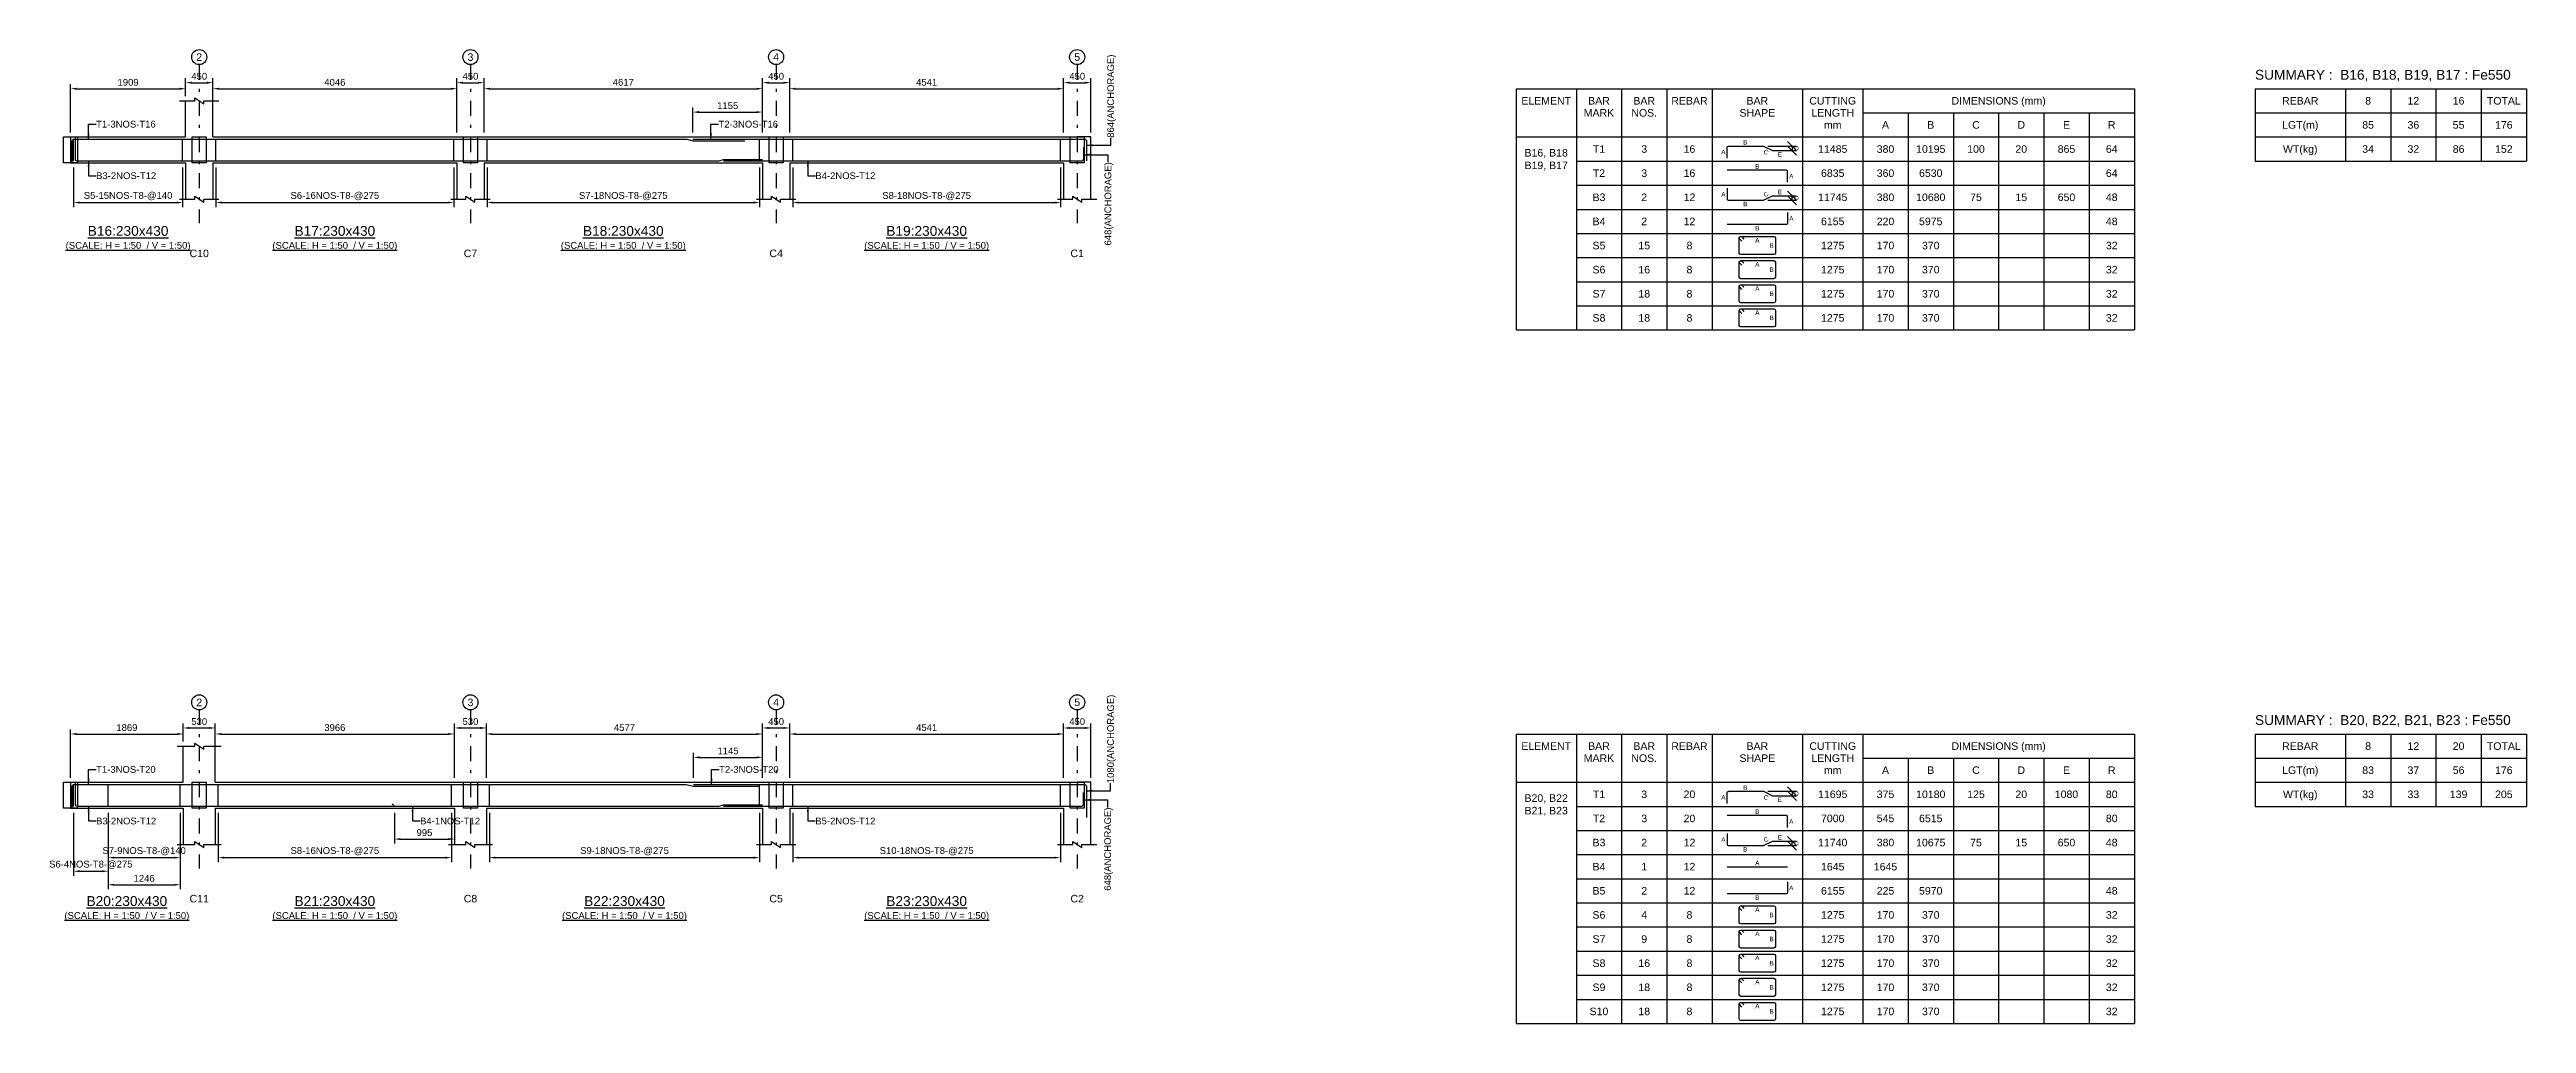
# Model space of a CAD drawing. Header units: inches. Extents: x -824 to 84876, y -179600 to 1700.
# Drawn here: x -695 to 81425, y -128800 to -96500 of the extents above; entities that cross this region are included whole.
import ezdxf
from ezdxf.enums import TextEntityAlignment as Align

# ---------------------------------------------------------------- set-up
doc = ezdxf.new("R2010")
doc.units = ezdxf.units.IN
doc.header["$LTSCALE"] = 1000
doc.header["$MEASUREMENT"] = 0
doc.linetypes.add('SCCenter', pattern=[1.2, 0.5, -0.3, 0.1, -0.3])
doc.linetypes.add('SCHidden', pattern=[0.2, 0.1, -0.1])
for name, color, linetype in [('Concrete Line', 2, 'Continuous'), ('Cut Line', 31, 'Continuous'), ('Dimension', 31, 'Continuous'), ('Grid', 8, 'Continuous'), ('Labels', 4, 'Continuous'), ('Labels_Support', 4, 'Continuous'), ('Link', 225, 'Continuous'), ('Reinforcement', 4, 'Continuous'), ('Schedule Header', 4, 'Continuous'), ('Schedule Line', 60, 'Continuous'), ('Text', 31, 'Continuous')]:
    doc.layers.add(name, color=color, linetype=linetype)
doc.styles.add('SC-SansSerif', font='SansSerif')
doc.styles.get("Standard").update_dxf_attribs({"font": 'txt.shx'})
doc.dimstyles.new('SCBBSDim', dxfattribs={"dimtxt": 225, "dimasz": 0.18, "dimexe": 150, "dimexo": 150, "dimgap": 100, "dimtad": 1, "dimtoh": 1, "dimdec": 0, "dimzin": 0, "dimdsep": 46, "dimtxsty": 'SC-SansSerif', "dimtsz": 150, "dimcen": 0.09, "dimclrd": 8, "dimclre": 8, "dimclrt": 31, "dimadec": 0, "dimazin": 0, "dimtfac": 1, "dimtdec": 0, "dimtix": 1, "dimtofl": 0, "dimtmove": 0, "dimatfit": 3, "dimfxl": 1, "dimtolj": 1, "dimtzin": 0, "dimarcsym": 0})
doc.dimstyles.new('SCBBSDimStyl', dxfattribs={"dimtxt": 225, "dimasz": 200, "dimexe": 150, "dimexo": 150, "dimgap": 100, "dimtad": 1, "dimtoh": 1, "dimdec": 0, "dimzin": 0, "dimdsep": 46, "dimtxsty": 'SC-SansSerif', "dimcen": 0.09, "dimclrd": 8, "dimclre": 8, "dimclrt": 31, "dimadec": 0, "dimazin": 0, "dimtfac": 1, "dimtdec": 0, "dimtix": 1, "dimtofl": 0, "dimtmove": 0, "dimatfit": 3, "dimfxl": 1, "dimtolj": 1, "dimtzin": 0, "dimarcsym": 0})
doc.dimstyles.get("Standard").update_dxf_attribs({"dimtxt": 0.18, "dimasz": 200, "dimexe": 0.18, "dimexo": 0.0625, "dimgap": 0.09, "dimtad": 0, "dimtih": 1, "dimtoh": 1, "dimdec": 4, "dimzin": 0, "dimdsep": 46, "dimtxsty": 'Standard', "dimcen": 0.09, "dimadec": 0, "dimazin": 0, "dimtfac": 1, "dimtdec": 4, "dimtofl": 0, "dimtmove": 0, "dimatfit": 3, "dimfxl": 1, "dimtolj": 1, "dimtzin": 0, "dimarcsym": 0})

msp = doc.modelspace()

# ---------------------------------------------------------------- texts
at = {"layer": 'Dimension', "style": 'SC-SansSerif'}
for s, p in [('A', (54800, -99900)), ('B', (55525, -99575)), ('E', (56675, -99975)), ('D', (57225, -99775)), ('B', (55925, -100375)), ('A', (57050, -100700)), ('A', (54800, -101300)), ('B', (55525, -101625)), ('E', (56675, -101225)), ('D', (57225, -101425)), ('B', (55925, -102425)), ('A', (57050, -102100)), ('A', (55925, -102825)), ('B', (56400, -103000)), ('A', (55925, -103625)), ('B', (56400, -103800)), ('A', (55925, -104425)), ('B', (56400, -104600)), ('A', (55925, -105225)), ('B', (56400, -105400)), ('A', (54800, -121300)), ('B', (55525, -120975)), ('E', (56675, -121375)), ('D', (57225, -121175)), ('B', (55925, -121775)), ('A', (57050, -122100)), ('A', (54800, -122700)), ('B', (55525, -123025)), ('E', (56675, -122625)), ('D', (57225, -122825)), ('A', (55925, -123475)), ('B', (55925, -124625)), ('A', (57050, -124300)), ('A', (55925, -125025)), ('B', (56400, -125200)), ('A', (55925, -125825)), ('B', (56400, -126000)), ('A', (55925, -126625)), ('B', (56400, -126800)), ('A', (55925, -127425)), ('B', (56400, -127600)), ('A', (55925, -128225)), ('B', (56400, -128400))]:
    msp.add_text(s, height=150, dxfattribs=at).set_placement(p, align=Align.MIDDLE_CENTER)
for rotation, p in [(-26.565051, (56212.5, -99900)), (26.565051, (56212.5, -101300)), (-26.565051, (56212.5, -121300)), (26.565051, (56212.5, -122700))]:
    msp.add_text('C', height=150, rotation=rotation, dxfattribs=at).set_placement(p, align=Align.MIDDLE_CENTER)
at = {"layer": 'Grid', "style": 'SC-SansSerif'}
for s, p in [('2', (4268, -96750)), ('3', (13260, -96750)), ('4', (23394, -96750)), ('5', (33376, -96750)), ('2', (4268, -118150)), ('3', (13260, -118150)), ('4', (23394, -118150)), ('5', (33376, -118150))]:
    msp.add_text(s, height=250, dxfattribs=at).set_placement(p, align=Align.MIDDLE)
at = {"layer": 'Labels', "style": 'SC-SansSerif'}
for s, p in [('%%uB16:230x430', (1909, -102775)), ('%%uB17:230x430', (8764, -102775)), ('%%uB18:230x430', (18327, -102775)), ('%%uB19:230x430', (28385, -102775)), ('%%uB20:230x430', (1869, -125000)), ('%%uB21:230x430', (8764, -125000)), ('%%uB22:230x430', (18367, -125000)), ('%%uB23:230x430', (28385, -125000))]:
    msp.add_text(s, height=325, dxfattribs=at).set_placement(p, align=Align.BOTTOM_CENTER)
at = {"layer": 'Labels_Support', "style": 'SC-SansSerif'}
for s, p in [('C10', (4268, -103460)), ('C7', (13260, -103460)), ('C4', (23394, -103460)), ('C1', (33376, -103460)), ('C11', (4268, -124860)), ('C8', (13260, -124860)), ('C5', (23394, -124860)), ('C2', (33376, -124860))]:
    msp.add_text(s, height=250, dxfattribs=at).set_placement(p, align=Align.BOTTOM_CENTER)
at = {"layer": 'Schedule Header', "style": 'SC-SansSerif'}
for s, p in [('SUMMARY :  B16, B18, B19, B17 : Fe550', (72425, -97500)), ('SUMMARY :  B20, B22, B21, B23 : Fe550', (72425, -118900))]:
    msp.add_text(s, height=325, dxfattribs=at).set_placement(p)
for s, p in [('ELEMENT', (48925, -98200)), ('MARK', (50675, -98600)), ('BAR', (50675, -98200)), ('NOS.', (52175, -98600)), ('BAR', (52175, -98200)), ('REBAR', (53675, -98200)), ('SHAPE', (55925, -98600)), ('BAR', (55925, -98200)), ('CUTTING', (58425, -98200)), ('LENGTH', (58425, -98600)), ('DIMENSIONS (mm)', (63925, -98200)), ('REBAR', (73925, -98200)), ('8', (76175, -98200)), ('12', (77675, -98200)), ('16', (79175, -98200)), ('TOTAL', (80675, -98200)), ('mm', (58425, -99000)), ('A', (60175, -99000)), ('B', (61675, -99000)), ('C', (63175, -99000)), ('D', (64675, -99000)), ('E', (66175, -99000)), ('R', (67675, -99000)), ('LGT(m)', (73925, -99000)), ('WT(kg)', (73925, -99800)), ('ELEMENT', (48925, -119600)), ('MARK', (50675, -120000)), ('BAR', (50675, -119600)), ('NOS.', (52175, -120000)), ('BAR', (52175, -119600)), ('REBAR', (53675, -119600)), ('SHAPE', (55925, -120000)), ('BAR', (55925, -119600)), ('CUTTING', (58425, -119600)), ('LENGTH', (58425, -120000)), ('DIMENSIONS (mm)', (63925, -119600)), ('REBAR', (73925, -119600)), ('8', (76175, -119600)), ('12', (77675, -119600)), ('20', (79175, -119600)), ('TOTAL', (80675, -119600)), ('mm', (58425, -120400)), ('A', (60175, -120400)), ('B', (61675, -120400)), ('C', (63175, -120400)), ('D', (64675, -120400)), ('E', (66175, -120400)), ('R', (67675, -120400)), ('LGT(m)', (73925, -120400)), ('WT(kg)', (73925, -121200))]:
    msp.add_text(s, height=250, dxfattribs=at).set_placement(p, align=Align.MIDDLE_CENTER)
at = {"layer": 'Text', "style": 'SC-SansSerif'}
for s, p in [('864(ANCHORAGE)', (34486, -99426)), ('1080(ANCHORAGE)', (34482, -120830))]:
    msp.add_text(s, height=225, rotation=90, dxfattribs=at).set_placement(p, align=Align.MIDDLE_LEFT)
for s, p in [('T1-3NOS-T16', (850, -98975)), ('T2-3NOS-T16', (21483.5, -98975)), ('B3-2NOS-T12', (850, -100685)), ('B4-2NOS-T12', (24694.5, -100685)), ('T1-3NOS-T20', (850, -120375)), ('T2-3NOS-T20', (21503.5, -120375)), ('B3-2NOS-T12', (850, -122085)), ('B4-1NOS-T12', (11590, -122085)), ('B5-2NOS-T12', (24693.5, -122085))]:
    msp.add_text(s, height=225, dxfattribs=at).set_placement(p, align=Align.MIDDLE_LEFT)
for s, p in [('85', (76175, -99000)), ('36', (77675, -99000)), ('55', (79175, -99000)), ('176', (80675, -99000)), ('T1', (50675, -99800)), ('3', (52175, -99800)), ('16', (53675, -99800)), ('11485', (58425, -99800)), ('380', (60175, -99800)), ('10195', (61675, -99800)), ('100', (63175, -99800)), ('20', (64675, -99800)), ('865', (66175, -99800)), ('64', (67675, -99800)), ('34', (76175, -99800)), ('32', (77675, -99800)), ('86', (79175, -99800)), ('152', (80675, -99800)), ('T2', (50675, -100600)), ('3', (52175, -100600)), ('16', (53675, -100600)), ('6835', (58425, -100600)), ('360', (60175, -100600)), ('6530', (61675, -100600)), ('64', (67675, -100600)), ('B3', (50675, -101400)), ('2', (52175, -101400)), ('12', (53675, -101400)), ('11745', (58425, -101400)), ('380', (60175, -101400)), ('10680', (61675, -101400)), ('75', (63175, -101400)), ('15', (64675, -101400)), ('650', (66175, -101400)), ('48', (67675, -101400)), ('B4', (50675, -102200)), ('2', (52175, -102200)), ('12', (53675, -102200)), ('6155', (58425, -102200)), ('220', (60175, -102200)), ('5975', (61675, -102200)), ('48', (67675, -102200)), ('S5', (50675, -103000)), ('15', (52175, -103000)), ('8', (53675, -103000)), ('1275', (58425, -103000)), ('170', (60175, -103000)), ('370', (61675, -103000)), ('32', (67675, -103000)), ('S6', (50675, -103800)), ('16', (52175, -103800)), ('8', (53675, -103800)), ('1275', (58425, -103800)), ('170', (60175, -103800)), ('370', (61675, -103800)), ('32', (67675, -103800)), ('S7', (50675, -104600)), ('18', (52175, -104600)), ('8', (53675, -104600)), ('1275', (58425, -104600)), ('170', (60175, -104600)), ('370', (61675, -104600)), ('32', (67675, -104600)), ('S8', (50675, -105400)), ('18', (52175, -105400)), ('8', (53675, -105400)), ('1275', (58425, -105400)), ('170', (60175, -105400)), ('370', (61675, -105400)), ('32', (67675, -105400)), ('83', (76175, -120400)), ('37', (77675, -120400)), ('56', (79175, -120400)), ('176', (80675, -120400)), ('T1', (50675, -121200)), ('3', (52175, -121200)), ('20', (53675, -121200)), ('11695', (58425, -121200)), ('375', (60175, -121200)), ('10180', (61675, -121200)), ('125', (63175, -121200)), ('20', (64675, -121200)), ('1080', (66175, -121200)), ('80', (67675, -121200)), ('33', (76175, -121200)), ('33', (77675, -121200)), ('139', (79175, -121200)), ('205', (80675, -121200)), ('T2', (50675, -122000)), ('3', (52175, -122000)), ('20', (53675, -122000)), ('7000', (58425, -122000)), ('545', (60175, -122000)), ('6515', (61675, -122000)), ('80', (67675, -122000)), ('B3', (50675, -122800)), ('2', (52175, -122800)), ('12', (53675, -122800)), ('11740', (58425, -122800)), ('380', (60175, -122800)), ('10675', (61675, -122800)), ('75', (63175, -122800)), ('15', (64675, -122800)), ('650', (66175, -122800)), ('48', (67675, -122800)), ('B4', (50675, -123600)), ('1', (52175, -123600)), ('12', (53675, -123600)), ('1645', (58425, -123600)), ('1645', (60175, -123600)), ('B5', (50675, -124400)), ('2', (52175, -124400)), ('12', (53675, -124400)), ('6155', (58425, -124400)), ('225', (60175, -124400)), ('5970', (61675, -124400)), ('48', (67675, -124400)), ('S6', (50675, -125200)), ('4', (52175, -125200)), ('8', (53675, -125200)), ('1275', (58425, -125200)), ('170', (60175, -125200)), ('370', (61675, -125200)), ('32', (67675, -125200)), ('S7', (50675, -126000)), ('9', (52175, -126000)), ('8', (53675, -126000)), ('1275', (58425, -126000)), ('170', (60175, -126000)), ('370', (61675, -126000)), ('32', (67675, -126000)), ('S8', (50675, -126800)), ('16', (52175, -126800)), ('8', (53675, -126800)), ('1275', (58425, -126800)), ('170', (60175, -126800)), ('370', (61675, -126800)), ('32', (67675, -126800)), ('S9', (50675, -127600)), ('18', (52175, -127600)), ('8', (53675, -127600)), ('1275', (58425, -127600)), ('170', (60175, -127600)), ('370', (61675, -127600)), ('32', (67675, -127600)), ('S10', (50675, -128400)), ('18', (52175, -128400)), ('8', (53675, -128400)), ('1275', (58425, -128400)), ('170', (60175, -128400)), ('370', (61675, -128400)), ('32', (67675, -128400))]:
    msp.add_text(s, height=250, dxfattribs=at).set_placement(p, align=Align.MIDDLE_CENTER)
for p in [(34394, -100238), (34386, -121638)]:
    msp.add_text('648(ANCHORAGE)', height=225, rotation=90, dxfattribs=at).set_placement(p, align=Align.MIDDLE_RIGHT)
for p in [(1909, -103175), (8764, -103175), (18327, -103175), (28385, -103175), (1869, -125400), (8764, -125400), (18367, -125400), (28385, -125400)]:
    msp.add_text('%%u(SCALE: H = 1:50  / V = 1:50)', height=225, dxfattribs=at).set_placement(p, align=Align.BOTTOM_CENTER)
at = {"layer": 'Text', "char_height": 250, "attachment_point": 2, "style": 'SC-SansSerif'}
for s, insert in [('B16, B18\\PB19, B17\\P', (48925, -99800)), ('B20, B22\\PB21, B23\\P', (48925, -121200))]:
    msp.add_mtext(s, dxfattribs=dict(at, insert=insert))

# ---------------------------------------------------------------- blocks, each defined once
blk = doc.blocks.new('*D68')
at = {"color": 8, "linetype": 'ByBlock', "lineweight": -2}
for p, q in [((100, -121810), (100, -123900)), ((1246, -121810), (1246, -123900)), ((300, -123750), (1046, -123750))]:
    blk.add_line(p, q, dxfattribs=at)
at = {"color": 8}
for points in [[(100, -123750), (300, -123717), (300, -123783)], [(1246, -123750), (1046, -123783), (1046, -123717)]]:
    blk.add_solid(points, dxfattribs=at)
at = {"layer": 'DEFPOINTS', "color": 31}
for p in [(100, -121660), (1246, -121660), (100, -123750)]:
    blk.add_point(p, dxfattribs=at)
at = {"color": 31, "insert": (673, -123538), "char_height": 225, "attachment_point": 5, "style": 'SC-SansSerif'}
blk.add_mtext('\\A1;S6-4NOS-T8-@275', dxfattribs=at)
blk = doc.blocks.new('*D69')
at = {"color": 8, "linetype": 'ByBlock', "lineweight": -2}
for p, q in [((1246, -121810), (1246, -123450)), ((3638, -121810), (3638, -123450)), ((1446, -123300), (3438, -123300))]:
    blk.add_line(p, q, dxfattribs=at)
at = {"color": 8}
for points in [[(1246, -123300), (1446, -123267), (1446, -123333)], [(3638, -123300), (3438, -123333), (3438, -123267)]]:
    blk.add_solid(points, dxfattribs=at)
at = {"layer": 'DEFPOINTS', "color": 31}
for p in [(1246, -121660), (3638, -121660), (1246, -123300)]:
    blk.add_point(p, dxfattribs=at)
at = {"color": 31, "insert": (2442, -123088), "char_height": 225, "attachment_point": 5, "style": 'SC-SansSerif'}
blk.add_mtext('\\A1;S7-9NOS-T8-@140', dxfattribs=at)
blk = doc.blocks.new('*D70')
at = {"color": 8, "linetype": 'ByBlock', "lineweight": -2}
for p, q in [((1246, -121810), (1246, -124350)), ((3638, -121810), (3638, -124350)), ((1446, -124200), (3438, -124200))]:
    blk.add_line(p, q, dxfattribs=at)
at = {"color": 8}
for points in [[(1246, -124200), (1446, -124167), (1446, -124233)], [(3638, -124200), (3438, -124233), (3438, -124167)]]:
    blk.add_solid(points, dxfattribs=at)
at = {"layer": 'DEFPOINTS', "color": 31}
for p in [(1246, -121660), (3638, -121660), (1246, -124200)]:
    blk.add_point(p, dxfattribs=at)
at = {"color": 31, "insert": (2442, -123988), "char_height": 225, "attachment_point": 5, "style": 'SC-SansSerif'}
blk.add_mtext('\\A1;1246', dxfattribs=at)
blk = doc.blocks.new('*D71')
at = {"color": 8, "linetype": 'ByBlock', "lineweight": -2}
for p, q in [((4898, -121810), (4898, -123450)), ((12630, -121810), (12630, -123450)), ((5098, -123300), (12430, -123300))]:
    blk.add_line(p, q, dxfattribs=at)
at = {"color": 8}
for points in [[(4898, -123300), (5098, -123267), (5098, -123333)], [(12630, -123300), (12430, -123333), (12430, -123267)]]:
    blk.add_solid(points, dxfattribs=at)
at = {"layer": 'DEFPOINTS', "color": 31}
for p in [(4898, -121660), (12630, -121660), (4898, -123300)]:
    blk.add_point(p, dxfattribs=at)
at = {"color": 31, "insert": (8764, -123088), "char_height": 225, "attachment_point": 5, "style": 'SC-SansSerif'}
blk.add_mtext('\\A1;S8-16NOS-T8-@275', dxfattribs=at)
blk = doc.blocks.new('*D72')
at = {"color": 8, "linetype": 'ByBlock', "lineweight": -2}
for p, q in [((13890, -121810), (13890, -123450)), ((22844, -121810), (22844, -123450)), ((14090, -123300), (22644, -123300))]:
    blk.add_line(p, q, dxfattribs=at)
at = {"color": 8}
for points in [[(13890, -123300), (14090, -123267), (14090, -123333)], [(22844, -123300), (22644, -123333), (22644, -123267)]]:
    blk.add_solid(points, dxfattribs=at)
at = {"layer": 'DEFPOINTS', "color": 31}
for p in [(13890, -121660), (22844, -121660), (13890, -123300)]:
    blk.add_point(p, dxfattribs=at)
at = {"color": 31, "insert": (18367, -123088), "char_height": 225, "attachment_point": 5, "style": 'SC-SansSerif'}
blk.add_mtext('\\A1;S9-18NOS-T8-@275', dxfattribs=at)
blk = doc.blocks.new('*D73')
at = {"color": 8, "linetype": 'ByBlock', "lineweight": -2}
for p, q in [((23944, -121810), (23944, -123450)), ((32826, -121810), (32826, -123450)), ((24144, -123300), (32626, -123300))]:
    blk.add_line(p, q, dxfattribs=at)
at = {"color": 8}
for points in [[(23944, -123300), (24144, -123267), (24144, -123333)], [(32826, -123300), (32626, -123333), (32626, -123267)]]:
    blk.add_solid(points, dxfattribs=at)
at = {"layer": 'DEFPOINTS', "color": 31}
for p in [(23944, -121660), (32826, -121660), (23944, -123300)]:
    blk.add_point(p, dxfattribs=at)
at = {"color": 31, "insert": (28385, -123088), "char_height": 225, "attachment_point": 5, "style": 'SC-SansSerif'}
blk.add_mtext('\\A1;S10-18NOS-T8-@275', dxfattribs=at)
blk = doc.blocks.new('*D74')
at = {"color": 8, "linetype": 'ByBlock', "lineweight": -2}
for p, q in [((20654, -120650), (20654, -119825)), ((22944, -120650), (22944, -119825)), ((20854, -119975), (22744, -119975))]:
    blk.add_line(p, q, dxfattribs=at)
at = {"color": 8}
for points in [[(20654, -119975), (20854, -119942), (20854, -120008)], [(22944, -119975), (22744, -120008), (22744, -119942)]]:
    blk.add_solid(points, dxfattribs=at)
at = {"layer": 'DEFPOINTS', "color": 31}
for p in [(20654, -119975), (20654, -120800), (22944, -120800)]:
    blk.add_point(p, dxfattribs=at)
at = {"color": 31, "insert": (21799, -119762), "char_height": 225, "attachment_point": 5, "style": 'SC-SansSerif'}
blk.add_mtext('\\A1;1145', dxfattribs=at)
blk = doc.blocks.new('*D75')
at = {"color": 8, "linetype": 'ByBlock', "lineweight": -2}
for p, q in [((10740, -121810), (10740, -122835)), ((12730, -121810), (12730, -122835)), ((10940, -122685), (12530, -122685))]:
    blk.add_line(p, q, dxfattribs=at)
at = {"color": 8}
for points in [[(10740, -122685), (10940, -122652), (10940, -122718)], [(12730, -122685), (12530, -122718), (12530, -122652)]]:
    blk.add_solid(points, dxfattribs=at)
at = {"layer": 'DEFPOINTS', "color": 31}
for p in [(10740, -121660), (12730, -121660), (10740, -122685)]:
    blk.add_point(p, dxfattribs=at)
at = {"color": 31, "insert": (11735, -122472), "char_height": 225, "attachment_point": 5, "style": 'SC-SansSerif'}
blk.add_mtext('\\A1;995', dxfattribs=at)
blk = doc.blocks.new('*D76')
at = {"color": 8, "linetype": 'ByBlock', "lineweight": -2}
for p, q in [((56275, -121100), (57225, -121100)), ((56575, -121250), (57225, -121250)), ((57225, -121250), (56925, -120950)), ((56925, -121100), (57225, -121400)), ((57075, -121100), (57075, -121250))]:
    blk.add_line(p, q, dxfattribs=at)
at = {"layer": 'DEFPOINTS', "color": 31}
for p in [(56125, -121100), (56425, -121250), (57075, -121100)]:
    blk.add_point(p, dxfattribs=at)
blk = doc.blocks.new('*D77')
at = {"color": 8, "linetype": 'ByBlock', "lineweight": -2}
for p, q in [((56275, -122900), (57225, -122900)), ((56575, -122750), (57225, -122750)), ((57225, -122900), (56925, -122600)), ((56925, -122750), (57225, -123050)), ((57075, -122900), (57075, -122750))]:
    blk.add_line(p, q, dxfattribs=at)
at = {"layer": 'DEFPOINTS', "color": 31}
for p in [(56125, -122900), (56425, -122750), (57075, -122900)]:
    blk.add_point(p, dxfattribs=at)
blk = doc.blocks.new('*D78')
at = {"color": 8, "linetype": 'ByBlock', "lineweight": -2}
for p, q in [((0, -120650), (0, -119050)), ((3738, -119450), (3738, -119050)), ((200, -119200), (3538, -119200))]:
    blk.add_line(p, q, dxfattribs=at)
at = {"color": 8}
for points in [[(0, -119200), (200, -119167), (200, -119233)], [(3738, -119200), (3538, -119233), (3538, -119167)]]:
    blk.add_solid(points, dxfattribs=at)
at = {"layer": 'DEFPOINTS', "color": 31}
for p in [(0, -119200), (3738, -119600), (0, -120800)]:
    blk.add_point(p, dxfattribs=at)
at = {"color": 31, "insert": (1869, -118988), "char_height": 225, "attachment_point": 5, "style": 'SC-SansSerif'}
blk.add_mtext('\\A1;1869', dxfattribs=at)
blk = doc.blocks.new('*D79')
at = {"color": 8, "linetype": 'ByBlock', "lineweight": -2}
for p, q in [((4798, -119450), (4798, -119050)), ((12730, -120650), (12730, -119050)), ((4998, -119200), (12530, -119200))]:
    blk.add_line(p, q, dxfattribs=at)
at = {"color": 8}
for points in [[(4798, -119200), (4998, -119167), (4998, -119233)], [(12730, -119200), (12530, -119233), (12530, -119167)]]:
    blk.add_solid(points, dxfattribs=at)
at = {"layer": 'DEFPOINTS', "color": 31}
for p in [(4798, -119200), (4798, -119600), (12730, -120800)]:
    blk.add_point(p, dxfattribs=at)
at = {"color": 31, "insert": (8764, -118988), "char_height": 225, "attachment_point": 5, "style": 'SC-SansSerif'}
blk.add_mtext('\\A1;3966', dxfattribs=at)
blk = doc.blocks.new('*D80')
at = {"color": 8, "linetype": 'ByBlock', "lineweight": -2}
for p, q in [((13790, -120650), (13790, -119050)), ((22944, -120650), (22944, -119050)), ((13990, -119200), (22744, -119200))]:
    blk.add_line(p, q, dxfattribs=at)
at = {"color": 8}
for points in [[(13790, -119200), (13990, -119167), (13990, -119233)], [(22944, -119200), (22744, -119233), (22744, -119167)]]:
    blk.add_solid(points, dxfattribs=at)
at = {"layer": 'DEFPOINTS', "color": 31}
for p in [(13790, -119200), (13790, -120800), (22944, -120800)]:
    blk.add_point(p, dxfattribs=at)
at = {"color": 31, "insert": (18367, -118988), "char_height": 225, "attachment_point": 5, "style": 'SC-SansSerif'}
blk.add_mtext('\\A1;4577', dxfattribs=at)
blk = doc.blocks.new('*D81')
at = {"color": 8, "linetype": 'ByBlock', "lineweight": -2}
for p, q in [((23844, -120650), (23844, -119050)), ((32926, -120650), (32926, -119050)), ((24044, -119200), (32726, -119200))]:
    blk.add_line(p, q, dxfattribs=at)
at = {"color": 8}
for points in [[(23844, -119200), (24044, -119167), (24044, -119233)], [(32926, -119200), (32726, -119233), (32726, -119167)]]:
    blk.add_solid(points, dxfattribs=at)
at = {"layer": 'DEFPOINTS', "color": 31}
for p in [(23844, -119200), (23844, -120800), (32926, -120800)]:
    blk.add_point(p, dxfattribs=at)
at = {"color": 31, "insert": (28385, -118988), "char_height": 225, "attachment_point": 5, "style": 'SC-SansSerif'}
blk.add_mtext('\\A1;4541', dxfattribs=at)
blk = doc.blocks.new('*D82')
at = {"color": 8, "linetype": 'ByBlock', "lineweight": -2}
for p, q in [((3738, -119450), (3738, -118850)), ((3938, -119000), (4598, -119000)), ((4798, -120650), (4798, -118850))]:
    blk.add_line(p, q, dxfattribs=at)
at = {"color": 8}
for points in [[(3738, -119000), (3938, -118967), (3938, -119033)], [(4798, -119000), (4598, -119033), (4598, -118967)]]:
    blk.add_solid(points, dxfattribs=at)
at = {"layer": 'DEFPOINTS', "color": 31}
for p in [(3738, -119000), (3738, -119600), (4798, -120800)]:
    blk.add_point(p, dxfattribs=at)
at = {"color": 31, "insert": (4268, -118788), "char_height": 225, "attachment_point": 5, "style": 'SC-SansSerif'}
blk.add_mtext('\\A1;530', dxfattribs=at)
blk = doc.blocks.new('*D83')
at = {"color": 8, "linetype": 'ByBlock', "lineweight": -2}
for p, q in [((12730, -120650), (12730, -118850)), ((12930, -119000), (13590, -119000)), ((13790, -120650), (13790, -118850))]:
    blk.add_line(p, q, dxfattribs=at)
at = {"color": 8}
for points in [[(12730, -119000), (12930, -118967), (12930, -119033)], [(13790, -119000), (13590, -119033), (13590, -118967)]]:
    blk.add_solid(points, dxfattribs=at)
at = {"layer": 'DEFPOINTS', "color": 31}
for p in [(12730, -119000), (12730, -120800), (13790, -120800)]:
    blk.add_point(p, dxfattribs=at)
at = {"color": 31, "insert": (13260, -118788), "char_height": 225, "attachment_point": 5, "style": 'SC-SansSerif'}
blk.add_mtext('\\A1;530', dxfattribs=at)
blk = doc.blocks.new('*D84')
at = {"color": 8, "linetype": 'ByBlock', "lineweight": -2}
for p, q in [((22944, -120650), (22944, -118850)), ((23144, -119000), (23644, -119000)), ((23844, -120650), (23844, -118850))]:
    blk.add_line(p, q, dxfattribs=at)
at = {"color": 8}
for points in [[(22944, -119000), (23144, -118967), (23144, -119033)], [(23844, -119000), (23644, -119033), (23644, -118967)]]:
    blk.add_solid(points, dxfattribs=at)
at = {"layer": 'DEFPOINTS', "color": 31}
for p in [(22944, -119000), (22944, -120800), (23844, -120800)]:
    blk.add_point(p, dxfattribs=at)
at = {"color": 31, "insert": (23394, -118788), "char_height": 225, "attachment_point": 5, "style": 'SC-SansSerif'}
blk.add_mtext('\\A1;450', dxfattribs=at)
blk = doc.blocks.new('*D85')
at = {"color": 8, "linetype": 'ByBlock', "lineweight": -2}
for p, q in [((32926, -120650), (32926, -118850)), ((33126, -119000), (33626, -119000)), ((33826, -120650), (33826, -118850))]:
    blk.add_line(p, q, dxfattribs=at)
at = {"color": 8}
for points in [[(32926, -119000), (33126, -118967), (33126, -119033)], [(33826, -119000), (33626, -119033), (33626, -118967)]]:
    blk.add_solid(points, dxfattribs=at)
at = {"layer": 'DEFPOINTS', "color": 31}
for p in [(32926, -119000), (32926, -120800), (33826, -120800)]:
    blk.add_point(p, dxfattribs=at)
at = {"color": 31, "insert": (33376, -118788), "char_height": 225, "attachment_point": 5, "style": 'SC-SansSerif'}
blk.add_mtext('\\A1;450', dxfattribs=at)
blk = doc.blocks.new('*D53')
at = {"color": 8, "linetype": 'ByBlock', "lineweight": -2}
for p, q in [((100, -100410), (100, -101725)), ((3718, -100410), (3718, -101725)), ((300, -101575), (3518, -101575))]:
    blk.add_line(p, q, dxfattribs=at)
at = {"color": 8}
for points in [[(100, -101575), (300, -101542), (300, -101608)], [(3718, -101575), (3518, -101608), (3518, -101542)]]:
    blk.add_solid(points, dxfattribs=at)
at = {"layer": 'DEFPOINTS', "color": 31}
for p in [(100, -100260), (3718, -100260), (100, -101575)]:
    blk.add_point(p, dxfattribs=at)
at = {"color": 31, "insert": (1909, -101362), "char_height": 225, "attachment_point": 5, "style": 'SC-SansSerif'}
blk.add_mtext('\\A1;S5-15NOS-T8-@140', dxfattribs=at)
blk = doc.blocks.new('*D54')
at = {"color": 8, "linetype": 'ByBlock', "lineweight": -2}
for p, q in [((4818, -100410), (4818, -101725)), ((12710, -100410), (12710, -101725)), ((5018, -101575), (12510, -101575))]:
    blk.add_line(p, q, dxfattribs=at)
at = {"color": 8}
for points in [[(4818, -101575), (5018, -101542), (5018, -101608)], [(12710, -101575), (12510, -101608), (12510, -101542)]]:
    blk.add_solid(points, dxfattribs=at)
at = {"layer": 'DEFPOINTS', "color": 31}
for p in [(4818, -100260), (12710, -100260), (4818, -101575)]:
    blk.add_point(p, dxfattribs=at)
at = {"color": 31, "insert": (8764, -101362), "char_height": 225, "attachment_point": 5, "style": 'SC-SansSerif'}
blk.add_mtext('\\A1;S6-16NOS-T8-@275', dxfattribs=at)
blk = doc.blocks.new('*D55')
at = {"color": 8, "linetype": 'ByBlock', "lineweight": -2}
for p, q in [((13810, -100410), (13810, -101725)), ((22844, -100410), (22844, -101725)), ((14010, -101575), (22644, -101575))]:
    blk.add_line(p, q, dxfattribs=at)
at = {"color": 8}
for points in [[(13810, -101575), (14010, -101542), (14010, -101608)], [(22844, -101575), (22644, -101608), (22644, -101542)]]:
    blk.add_solid(points, dxfattribs=at)
at = {"layer": 'DEFPOINTS', "color": 31}
for p in [(13810, -100260), (22844, -100260), (13810, -101575)]:
    blk.add_point(p, dxfattribs=at)
at = {"color": 31, "insert": (18327, -101362), "char_height": 225, "attachment_point": 5, "style": 'SC-SansSerif'}
blk.add_mtext('\\A1;S7-18NOS-T8-@275', dxfattribs=at)
blk = doc.blocks.new('*D56')
at = {"color": 8, "linetype": 'ByBlock', "lineweight": -2}
for p, q in [((23944, -100410), (23944, -101725)), ((32826, -100410), (32826, -101725)), ((24144, -101575), (32626, -101575))]:
    blk.add_line(p, q, dxfattribs=at)
at = {"color": 8}
for points in [[(23944, -101575), (24144, -101542), (24144, -101608)], [(32826, -101575), (32626, -101608), (32626, -101542)]]:
    blk.add_solid(points, dxfattribs=at)
at = {"layer": 'DEFPOINTS', "color": 31}
for p in [(23944, -100260), (32826, -100260), (23944, -101575)]:
    blk.add_point(p, dxfattribs=at)
at = {"color": 31, "insert": (28385, -101362), "char_height": 225, "attachment_point": 5, "style": 'SC-SansSerif'}
blk.add_mtext('\\A1;S8-18NOS-T8-@275', dxfattribs=at)
blk = doc.blocks.new('*D57')
at = {"color": 8, "linetype": 'ByBlock', "lineweight": -2}
for p, q in [((20634, -99250), (20634, -98425)), ((22944, -99250), (22944, -98425)), ((20834, -98575), (22744, -98575))]:
    blk.add_line(p, q, dxfattribs=at)
at = {"color": 8}
for points in [[(20634, -98575), (20834, -98542), (20834, -98608)], [(22944, -98575), (22744, -98608), (22744, -98542)]]:
    blk.add_solid(points, dxfattribs=at)
at = {"layer": 'DEFPOINTS', "color": 31}
for p in [(20634, -98575), (20634, -99400), (22944, -99400)]:
    blk.add_point(p, dxfattribs=at)
at = {"color": 31, "insert": (21789, -98362), "char_height": 225, "attachment_point": 5, "style": 'SC-SansSerif'}
blk.add_mtext('\\A1;1155', dxfattribs=at)
blk = doc.blocks.new('*D58')
at = {"color": 8, "linetype": 'ByBlock', "lineweight": -2}
for p, q in [((56275, -99700), (57225, -99700)), ((56575, -99850), (57225, -99850)), ((57225, -99850), (56925, -99550)), ((56925, -99700), (57225, -100000)), ((57075, -99700), (57075, -99850))]:
    blk.add_line(p, q, dxfattribs=at)
at = {"layer": 'DEFPOINTS', "color": 31}
for p in [(56125, -99700), (56425, -99850), (57075, -99700)]:
    blk.add_point(p, dxfattribs=at)
blk = doc.blocks.new('*D59')
at = {"color": 8, "linetype": 'ByBlock', "lineweight": -2}
for p, q in [((56275, -101500), (57225, -101500)), ((56575, -101350), (57225, -101350)), ((57225, -101500), (56925, -101200)), ((56925, -101350), (57225, -101650)), ((57075, -101500), (57075, -101350))]:
    blk.add_line(p, q, dxfattribs=at)
at = {"layer": 'DEFPOINTS', "color": 31}
for p in [(56125, -101500), (56425, -101350), (57075, -101500)]:
    blk.add_point(p, dxfattribs=at)
blk = doc.blocks.new('*D60')
at = {"color": 8, "linetype": 'ByBlock', "lineweight": -2}
for p, q in [((0, -99250), (0, -97650)), ((3818, -98050), (3818, -97650)), ((200, -97800), (3618, -97800))]:
    blk.add_line(p, q, dxfattribs=at)
at = {"color": 8}
for points in [[(0, -97800), (200, -97767), (200, -97833)], [(3818, -97800), (3618, -97833), (3618, -97767)]]:
    blk.add_solid(points, dxfattribs=at)
at = {"layer": 'DEFPOINTS', "color": 31}
for p in [(0, -97800), (3818, -98200), (0, -99400)]:
    blk.add_point(p, dxfattribs=at)
at = {"color": 31, "insert": (1909, -97588), "char_height": 225, "attachment_point": 5, "style": 'SC-SansSerif'}
blk.add_mtext('\\A1;1909', dxfattribs=at)
blk = doc.blocks.new('*D61')
at = {"color": 8, "linetype": 'ByBlock', "lineweight": -2}
for p, q in [((4718, -98050), (4718, -97650)), ((12810, -99250), (12810, -97650)), ((4918, -97800), (12610, -97800))]:
    blk.add_line(p, q, dxfattribs=at)
at = {"color": 8}
for points in [[(4718, -97800), (4918, -97767), (4918, -97833)], [(12810, -97800), (12610, -97833), (12610, -97767)]]:
    blk.add_solid(points, dxfattribs=at)
at = {"layer": 'DEFPOINTS', "color": 31}
for p in [(4718, -97800), (4718, -98200), (12810, -99400)]:
    blk.add_point(p, dxfattribs=at)
at = {"color": 31, "insert": (8764, -97588), "char_height": 225, "attachment_point": 5, "style": 'SC-SansSerif'}
blk.add_mtext('\\A1;4046', dxfattribs=at)
blk = doc.blocks.new('*D62')
at = {"color": 8, "linetype": 'ByBlock', "lineweight": -2}
for p, q in [((13710, -99250), (13710, -97650)), ((22944, -99250), (22944, -97650)), ((13910, -97800), (22744, -97800))]:
    blk.add_line(p, q, dxfattribs=at)
at = {"color": 8}
for points in [[(13710, -97800), (13910, -97767), (13910, -97833)], [(22944, -97800), (22744, -97833), (22744, -97767)]]:
    blk.add_solid(points, dxfattribs=at)
at = {"layer": 'DEFPOINTS', "color": 31}
for p in [(13710, -97800), (13710, -99400), (22944, -99400)]:
    blk.add_point(p, dxfattribs=at)
at = {"color": 31, "insert": (18327, -97588), "char_height": 225, "attachment_point": 5, "style": 'SC-SansSerif'}
blk.add_mtext('\\A1;4617', dxfattribs=at)
blk = doc.blocks.new('*D63')
at = {"color": 8, "linetype": 'ByBlock', "lineweight": -2}
for p, q in [((23844, -99250), (23844, -97650)), ((32926, -99250), (32926, -97650)), ((24044, -97800), (32726, -97800))]:
    blk.add_line(p, q, dxfattribs=at)
at = {"color": 8}
for points in [[(23844, -97800), (24044, -97767), (24044, -97833)], [(32926, -97800), (32726, -97833), (32726, -97767)]]:
    blk.add_solid(points, dxfattribs=at)
at = {"layer": 'DEFPOINTS', "color": 31}
for p in [(23844, -97800), (23844, -99400), (32926, -99400)]:
    blk.add_point(p, dxfattribs=at)
at = {"color": 31, "insert": (28385, -97588), "char_height": 225, "attachment_point": 5, "style": 'SC-SansSerif'}
blk.add_mtext('\\A1;4541', dxfattribs=at)
blk = doc.blocks.new('*D64')
at = {"color": 8, "linetype": 'ByBlock', "lineweight": -2}
for p, q in [((3818, -98050), (3818, -97450)), ((4018, -97600), (4518, -97600)), ((4718, -99250), (4718, -97450))]:
    blk.add_line(p, q, dxfattribs=at)
at = {"color": 8}
for points in [[(3818, -97600), (4018, -97567), (4018, -97633)], [(4718, -97600), (4518, -97633), (4518, -97567)]]:
    blk.add_solid(points, dxfattribs=at)
at = {"layer": 'DEFPOINTS', "color": 31}
for p in [(3818, -97600), (3818, -98200), (4718, -99400)]:
    blk.add_point(p, dxfattribs=at)
at = {"color": 31, "insert": (4268, -97388), "char_height": 225, "attachment_point": 5, "style": 'SC-SansSerif'}
blk.add_mtext('\\A1;450', dxfattribs=at)
blk = doc.blocks.new('*D65')
at = {"color": 8, "linetype": 'ByBlock', "lineweight": -2}
for p, q in [((12810, -99250), (12810, -97450)), ((13010, -97600), (13510, -97600)), ((13710, -99250), (13710, -97450))]:
    blk.add_line(p, q, dxfattribs=at)
at = {"color": 8}
for points in [[(12810, -97600), (13010, -97567), (13010, -97633)], [(13710, -97600), (13510, -97633), (13510, -97567)]]:
    blk.add_solid(points, dxfattribs=at)
at = {"layer": 'DEFPOINTS', "color": 31}
for p in [(12810, -97600), (12810, -99400), (13710, -99400)]:
    blk.add_point(p, dxfattribs=at)
at = {"color": 31, "insert": (13260, -97388), "char_height": 225, "attachment_point": 5, "style": 'SC-SansSerif'}
blk.add_mtext('\\A1;450', dxfattribs=at)
blk = doc.blocks.new('*D66')
at = {"color": 8, "linetype": 'ByBlock', "lineweight": -2}
for p, q in [((22944, -99250), (22944, -97450)), ((23144, -97600), (23644, -97600)), ((23844, -99250), (23844, -97450))]:
    blk.add_line(p, q, dxfattribs=at)
at = {"color": 8}
for points in [[(22944, -97600), (23144, -97567), (23144, -97633)], [(23844, -97600), (23644, -97633), (23644, -97567)]]:
    blk.add_solid(points, dxfattribs=at)
at = {"layer": 'DEFPOINTS', "color": 31}
for p in [(22944, -97600), (22944, -99400), (23844, -99400)]:
    blk.add_point(p, dxfattribs=at)
at = {"color": 31, "insert": (23394, -97388), "char_height": 225, "attachment_point": 5, "style": 'SC-SansSerif'}
blk.add_mtext('\\A1;450', dxfattribs=at)
blk = doc.blocks.new('*D67')
at = {"color": 8, "linetype": 'ByBlock', "lineweight": -2}
for p, q in [((32926, -99250), (32926, -97450)), ((33126, -97600), (33626, -97600)), ((33826, -99250), (33826, -97450))]:
    blk.add_line(p, q, dxfattribs=at)
at = {"color": 8}
for points in [[(32926, -97600), (33126, -97567), (33126, -97633)], [(33826, -97600), (33626, -97633), (33626, -97567)]]:
    blk.add_solid(points, dxfattribs=at)
at = {"layer": 'DEFPOINTS', "color": 31}
for p in [(32926, -97600), (32926, -99400), (33826, -99400)]:
    blk.add_point(p, dxfattribs=at)
at = {"color": 31, "insert": (33376, -97388), "char_height": 225, "attachment_point": 5, "style": 'SC-SansSerif'}
blk.add_mtext('\\A1;450', dxfattribs=at)

# ---------------------------------------------------------------- dimensions: what is measured, and where the dimension line sits
at = {"layer": 'Dimension'}
for base, p1, p2, text, picture, middle in [((3818, -97800), (0, -99400), (3818, -98200), '1909', '*D60', (1909, -97800)), ((4718, -97600), (3818, -98200), (4718, -99400), '450', '*D64', (4268, -97600)), ((12810, -97800), (4718, -98200), (12810, -99400), '4046', '*D61', (8764, -97800)), ((13710, -97600), (12810, -99400), (13710, -99400), '450', '*D65', (13260, -97600)), ((22944, -97800), (13710, -99400), (22944, -99400), '4617', '*D62', (18327, -97800)), ((23844, -97600), (22944, -99400), (23844, -99400), '450', '*D66', (23394, -97600)), ((32926, -97800), (23844, -99400), (32926, -99400), '4541', '*D63', (28385, -97800)), ((33826, -97600), (32926, -99400), (33826, -99400), '450', '*D67', (33376, -97600)), ((22943.5, -98575), (20633.5, -99400), (22943.5, -99400), '1155', '*D57', (21788.5, -98575)), ((3718, -101575), (100, -100260), (3718, -100260), 'S5-15NOS-T8-@140', '*D53', (1909, -101575)), ((12710, -101575), (4818, -100260), (12710, -100260), 'S6-16NOS-T8-@275', '*D54', (8764, -101575)), ((22844, -101575), (13810, -100260), (22844, -100260), 'S7-18NOS-T8-@275', '*D55', (18327, -101575)), ((32826, -101575), (23944, -100260), (32826, -100260), 'S8-18NOS-T8-@275', '*D56', (28385, -101575)), ((3738, -119200), (0, -120800), (3738, -119600), '1869', '*D78', (1869, -119200)), ((4798, -119000), (3738, -119600), (4798, -120800), '530', '*D82', (4268, -119000)), ((12730, -119200), (4798, -119600), (12730, -120800), '3966', '*D79', (8764, -119200)), ((13790, -119000), (12730, -120800), (13790, -120800), '530', '*D83', (13260, -119000)), ((22944, -119200), (13790, -120800), (22944, -120800), '4577', '*D80', (18367, -119200)), ((23844, -119000), (22944, -120800), (23844, -120800), '450', '*D84', (23394, -119000)), ((32926, -119200), (23844, -120800), (32926, -120800), '4541', '*D81', (28385, -119200)), ((33826, -119000), (32926, -120800), (33826, -120800), '450', '*D85', (33376, -119000)), ((22943.5, -119975), (20653.5, -120800), (22943.5, -120800), '1145', '*D74', (21798.5, -119975)), ((1246, -123750), (100, -121660), (1246, -121660), 'S6-4NOS-T8-@275', '*D68', (673, -123750)), ((3638, -123300), (1246, -121660), (3638, -121660), 'S7-9NOS-T8-@140', '*D69', (2442, -123300)), ((3638, -124200), (1246, -121660), (3638, -121660), '1246', '*D70', (2442, -124200)), ((12630, -123300), (4898, -121660), (12630, -121660), 'S8-16NOS-T8-@275', '*D71', (8764, -123300)), ((12730, -122685), (10740, -121660), (12730, -121660), '995', '*D75', (11735, -122685)), ((22844, -123300), (13890, -121660), (22844, -121660), 'S9-18NOS-T8-@275', '*D72', (18367, -123300)), ((32826, -123300), (23944, -121660), (32826, -121660), 'S10-18NOS-T8-@275', '*D73', (28385, -123300))]:
    dim = msp.add_linear_dim(base=base, p1=p1, p2=p2, text=text, dimstyle='SCBBSDimStyl', dxfattribs=at)
    dim.commit()
    dim.dimension.update_dxf_attribs({"geometry": picture, "text_midpoint": middle})
for base, p1, p2, picture, middle in [((57075, -99850), (56125, -99700), (56425, -99850), '*D58', (57075, -99775)), ((57075, -101350), (56125, -101500), (56425, -101350), '*D59', (57075, -101425)), ((57075, -121250), (56125, -121100), (56425, -121250), '*D76', (57075, -121175)), ((57075, -122750), (56125, -122900), (56425, -122750), '*D77', (57075, -122825))]:
    dim = msp.add_linear_dim(base=base, p1=p1, p2=p2, angle=90, text=' ', dimstyle='SCBBSDim', dxfattribs=at)
    dim.commit()
    dim.dimension.update_dxf_attribs({"geometry": picture, "text_midpoint": middle})

# ---------------------------------------------------------------- linework, layer by layer
at = {"layer": 'Concrete Line'}
for p, q in [((3818, -99400), (3818, -98200)), ((4718, -99400), (4718, -98200)), ((0, -99400), (0, -100260)), ((33826, -99400), (33376, -99400)), ((33826, -101460), (33826, -99400)), ((3818, -100260), (3818, -101460)), ((4718, -100260), (4718, -101460)), ((12810, -100260), (12810, -101460)), ((13710, -100260), (13710, -101460)), ((22944, -100260), (22944, -101460)), ((23844, -100260), (23844, -101460)), ((32926, -100260), (32926, -101460)), ((3738, -120800), (3738, -119600)), ((4798, -120800), (4798, -119600)), ((0, -120800), (0, -121660)), ((33826, -120800), (33376, -120800)), ((33826, -122860), (33826, -120800)), ((3738, -121660), (3738, -122860)), ((4798, -121660), (4798, -122860)), ((12730, -121660), (12730, -122860)), ((13790, -121660), (13790, -122860)), ((22944, -121660), (22944, -122860)), ((23844, -121660), (23844, -122860)), ((32926, -121660), (32926, -122860))]:
    msp.add_line(p, q, dxfattribs=at)
for points in [[(-230, -99400), (230, -99400), (230, -99400), (230, -100260), (230, -100260), (-230, -100260), (-230, -100260), (-230, -99400)], [(4038, -99400), (4498, -99400), (4498, -99400), (4498, -100260), (4498, -100260), (4038, -100260), (4038, -100260), (4038, -99400)], [(13030, -99400), (13490, -99400), (13490, -99400), (13490, -100260), (13490, -100260), (13030, -100260), (13030, -100260), (13030, -99400)], [(23164, -99400), (23624, -99400), (23624, -99400), (23624, -100260), (23624, -100260), (23164, -100260), (23164, -100260), (23164, -99400)], [(33146, -99400), (33606, -99400), (33606, -99400), (33606, -100260), (33606, -100260), (33146, -100260), (33146, -100260), (33146, -99400)], [(-230, -120800), (230, -120800), (230, -120800), (230, -121660), (230, -121660), (-230, -121660), (-230, -121660), (-230, -120800)], [(4038, -120800), (4498, -120800), (4498, -120800), (4498, -121660), (4498, -121660), (4038, -121660), (4038, -121660), (4038, -120800)], [(13030, -120800), (13490, -120800), (13490, -120800), (13490, -121660), (13490, -121660), (13030, -121660), (13030, -121660), (13030, -120800)], [(23164, -120800), (23624, -120800), (23624, -120800), (23624, -121660), (23624, -121660), (23164, -121660), (23164, -121660), (23164, -120800)], [(33146, -120800), (33606, -120800), (33606, -120800), (33606, -121660), (33606, -121660), (33146, -121660), (33146, -121660), (33146, -120800)]]:
    msp.add_lwpolyline(points, close=True, dxfattribs=at)
for points in [[(0, -99400), (3818, -99400)], [(4718, -99400), (13260, -99400)], [(13260, -99400), (23394, -99400)], [(23394, -99400), (33376, -99400)], [(0, -100260), (3818, -100260)], [(4718, -100260), (12810, -100260)], [(13710, -100260), (22944, -100260)], [(23844, -100260), (32926, -100260)], [(0, -120800), (3738, -120800)], [(4798, -120800), (13260, -120800)], [(13260, -120800), (23394, -120800)], [(23394, -120800), (33376, -120800)], [(0, -121660), (3738, -121660)], [(4798, -121660), (12730, -121660)], [(13790, -121660), (22944, -121660)], [(23844, -121660), (32926, -121660)]]:
    msp.add_lwpolyline(points, dxfattribs=at)
at = {"layer": 'Concrete Line', "linetype": 'SCHidden'}
for points in [[(-230, -120800), (230, -120800), (230, -120800), (230, -121660), (230, -121660), (-230, -121660), (-230, -121660), (-230, -120800)], [(4038, -120800), (4498, -120800), (4498, -120800), (4498, -121660), (4498, -121660), (4038, -121660), (4038, -121660), (4038, -120800)], [(13030, -120800), (13490, -120800), (13490, -120800), (13490, -121660), (13490, -121660), (13030, -121660), (13030, -121660), (13030, -120800)], [(23164, -120800), (23624, -120800), (23624, -120800), (23624, -121660), (23624, -121660), (23164, -121660), (23164, -121660), (23164, -120800)], [(33146, -120800), (33606, -120800), (33606, -120800), (33606, -121660), (33606, -121660), (33146, -121660), (33146, -121660), (33146, -120800)]]:
    msp.add_lwpolyline(points, close=True, dxfattribs=at)
at = {"layer": 'Cut Line'}
for points in [[(3618, -98200), (4118, -98200), (4118, -98100), (4418, -98300), (4418, -98200), (4918, -98200)], [(3618, -101460), (4118, -101460), (4118, -101360), (4418, -101560), (4418, -101460), (4918, -101460)], [(12610, -101460), (13110, -101460), (13110, -101360), (13410, -101560), (13410, -101460), (13910, -101460)], [(22744, -101460), (23244, -101460), (23244, -101360), (23544, -101560), (23544, -101460), (24044, -101460)], [(32726, -101460), (33226, -101460), (33226, -101360), (33526, -101560), (33526, -101460), (34026, -101460)], [(3538, -119600), (4118, -119600), (4118, -119500), (4418, -119700), (4418, -119600), (4998, -119600)], [(3538, -122860), (4118, -122860), (4118, -122760), (4418, -122960), (4418, -122860), (4998, -122860)], [(12530, -122860), (13110, -122860), (13110, -122760), (13410, -122960), (13410, -122860), (13990, -122860)], [(22744, -122860), (23244, -122860), (23244, -122760), (23544, -122960), (23544, -122860), (24044, -122860)], [(32726, -122860), (33226, -122860), (33226, -122760), (33526, -122960), (33526, -122860), (34026, -122860)]]:
    msp.add_lwpolyline(points, dxfattribs=at)
at = {"layer": 'Grid', "linetype": 'SCCenter'}
for p, q in [((4268, -97000), (4268, -102260)), ((13260, -97000), (13260, -102260)), ((23394, -97000), (23394, -102260)), ((33376, -97000), (33376, -102260)), ((4268, -118400), (4268, -123660)), ((13260, -118400), (13260, -123660)), ((23394, -118400), (23394, -123660)), ((33376, -118400), (33376, -123660))]:
    msp.add_line(p, q, dxfattribs=at)
at = {"layer": 'Grid'}
for centre in [(4268, -96750), (13260, -96750), (23394, -96750), (33376, -96750), (4268, -118150), (13260, -118150), (23394, -118150), (33376, -118150)]:
    msp.add_circle(centre, 250, dxfattribs=at)
at = {"layer": 'Link'}
for p, q in [((100, -100200), (100, -99460)), ((3718, -100200), (3718, -99460)), ((4818, -100200), (4818, -99460)), ((12710, -100200), (12710, -99460)), ((13810, -100200), (13810, -99460)), ((22844, -100200), (22844, -99460)), ((23944, -100200), (23944, -99460)), ((32826, -100200), (32826, -99460)), ((100, -121600), (100, -120860)), ((1246, -121600), (1246, -120860)), ((3638, -121600), (3638, -120860)), ((4898, -121600), (4898, -120860)), ((12630, -121600), (12630, -120860)), ((13890, -121600), (13890, -120860)), ((22844, -121600), (22844, -120860)), ((23944, -121600), (23944, -120860)), ((32826, -121600), (32826, -120860))]:
    msp.add_line(p, q, dxfattribs=at)
at = {"layer": 'Reinforcement'}
for points in [[(60, -100230), (60, -99526, -0.4142136), (110, -99476), (20441.5, -99476), (20633.5, -99524), (22361.5, -99524)], [(152, -99430), (152, -100138, 0.4142136), (202, -100188), (21504.5, -100188), (21648.5, -100144), (22944.5, -100144)], [(20633.5, -99476), (33635, -99476, -0.4142135), (33685, -99526), (33685, -100188)], [(21648.5, -100188), (33544, -100188, 0.4142135), (33594, -100138), (33594, -99752)], [(54925, -100100), (54925, -99750, -0.5), (54975, -99700), (56125, -99700), (56425, -99850), (56925, -99850)], [(56925, -100900), (56925, -100550, 0.5), (56875, -100500), (54925, -100500)], [(54925, -101100), (54925, -101450, 0.5), (54975, -101500), (56125, -101500), (56425, -101350), (56925, -101350)], [(56925, -101900), (56925, -102250, -0.5), (56875, -102300), (54925, -102300)], [(55410.4, -102856.1), (55339.7, -102785.4, -0.1989124), (55325, -102750, -0.4142046), (55375, -102700, -0.1989044), (55410.4, -102714.6), (55481.1, -102785.4)], [(55410.4, -103656.1), (55339.7, -103585.4, -0.1989124), (55325, -103550, -0.4142046), (55375, -103500, -0.1989044), (55410.4, -103514.6), (55481.1, -103585.4)], [(55410.4, -104456.1), (55339.7, -104385.4, -0.1989124), (55325, -104350, -0.4142046), (55375, -104300, -0.1989044), (55410.4, -104314.6), (55481.1, -104385.4)], [(55410.4, -105256.1), (55339.7, -105185.4, -0.1989124), (55325, -105150, -0.4142046), (55375, -105100, -0.1989044), (55410.4, -105114.6), (55481.1, -105185.4)], [(60, -121630), (60, -120930, -0.4142136), (110, -120880), (20413.5, -120880), (20653.5, -120932), (22813.5, -120932)], [(156, -120830), (156, -121538, 0.4142136), (206, -121588), (21503.5, -121588), (21647.5, -121544), (22943.5, -121544)], [(20653.5, -120880), (33631, -120880, -0.4142138), (33681, -120930), (33681, -121964)], [(21647.5, -121588), (33535, -121588, 0.4142134), (33585, -121538), (33585, -121144)], [(54925, -121500), (54925, -121150, -0.5), (54975, -121100), (56125, -121100), (56425, -121250), (56925, -121250)], [(56925, -122300), (56925, -121950, 0.5), (56875, -121900), (54925, -121900)], [(54925, -122500), (54925, -122850, 0.5), (54975, -122900), (56125, -122900), (56425, -122750), (56925, -122750)], [(56925, -124100), (56925, -124450, -0.5), (56875, -124500), (54925, -124500)], [(55410.4, -125056.1), (55339.7, -124985.4, -0.1989124), (55325, -124950, -0.4142046), (55375, -124900, -0.1989044), (55410.4, -124914.6), (55481.1, -124985.4)], [(55410.4, -125856.1), (55339.7, -125785.4, -0.1989124), (55325, -125750, -0.4142046), (55375, -125700, -0.1989044), (55410.4, -125714.6), (55481.1, -125785.4)], [(55410.4, -126656.1), (55339.7, -126585.4, -0.1989124), (55325, -126550, -0.4142046), (55375, -126500, -0.1989044), (55410.4, -126514.6), (55481.1, -126585.4)], [(55410.4, -127456.1), (55339.7, -127385.4, -0.1989124), (55325, -127350, -0.4142046), (55375, -127300, -0.1989044), (55410.4, -127314.6), (55481.1, -127385.4)], [(55410.4, -128256.1), (55339.7, -128185.4, -0.1989124), (55325, -128150, -0.4142046), (55375, -128100, -0.1989044), (55410.4, -128114.6), (55481.1, -128185.4)]]:
    msp.add_lwpolyline(points, format="xyb", dxfattribs=at)
for points in [[(55325, -102750, -0.4142046), (55375, -102700), (56475, -102700, -0.4142046), (56525, -102750), (56525, -103250, -0.4142046), (56475, -103300), (55375, -103300, -0.4142046), (55325, -103250)], [(55325, -103550, -0.4142046), (55375, -103500), (56475, -103500, -0.4142046), (56525, -103550), (56525, -104050, -0.4142046), (56475, -104100), (55375, -104100, -0.4142046), (55325, -104050)], [(55325, -104350, -0.4142046), (55375, -104300), (56475, -104300, -0.4142046), (56525, -104350), (56525, -104850, -0.4142046), (56475, -104900), (55375, -104900, -0.4142046), (55325, -104850)], [(55325, -105150, -0.4142046), (55375, -105100), (56475, -105100, -0.4142046), (56525, -105150), (56525, -105650, -0.4142046), (56475, -105700), (55375, -105700, -0.4142046), (55325, -105650)], [(55325, -124950, -0.4142046), (55375, -124900), (56475, -124900, -0.4142046), (56525, -124950), (56525, -125450, -0.4142046), (56475, -125500), (55375, -125500, -0.4142046), (55325, -125450)], [(55325, -125750, -0.4142046), (55375, -125700), (56475, -125700, -0.4142046), (56525, -125750), (56525, -126250, -0.4142046), (56475, -126300), (55375, -126300, -0.4142046), (55325, -126250)], [(55325, -126550, -0.4142046), (55375, -126500), (56475, -126500, -0.4142046), (56525, -126550), (56525, -127050, -0.4142046), (56475, -127100), (55375, -127100, -0.4142046), (55325, -127050)], [(55325, -127350, -0.4142046), (55375, -127300), (56475, -127300, -0.4142046), (56525, -127350), (56525, -127850, -0.4142046), (56475, -127900), (55375, -127900, -0.4142046), (55325, -127850)], [(55325, -128150, -0.4142046), (55375, -128100), (56475, -128100, -0.4142046), (56525, -128150), (56525, -128650, -0.4142046), (56475, -128700), (55375, -128700, -0.4142046), (55325, -128650)]]:
    msp.add_lwpolyline(points, format="xyb", close=True, dxfattribs=at)
for points in [[(10669.3, -121517.3), (10740, -121588), (14026, -121588)], [(54925, -123600), (56925, -123600)]]:
    msp.add_lwpolyline(points, dxfattribs=at)
at = {"layer": 'Schedule Line'}
for p, q in [((47925, -97800), (68425, -97800)), ((47925, -97800), (47925, -105800)), ((49925, -97800), (49925, -105800)), ((51425, -97800), (51425, -105800)), ((52925, -97800), (52925, -105800)), ((54425, -97800), (54425, -105800)), ((57425, -97800), (57425, -105800)), ((59425, -97800), (59425, -105800)), ((68425, -97800), (68425, -105800)), ((72425, -97800), (81425, -97800)), ((72425, -97800), (72425, -100200)), ((75425, -97800), (75425, -100200)), ((76925, -97800), (76925, -100200)), ((78425, -97800), (78425, -100200)), ((79925, -97800), (79925, -100200)), ((81425, -97800), (81425, -100200)), ((59425, -98600), (68425, -98600)), ((60925, -98600), (60925, -105800)), ((62425, -98600), (62425, -105800)), ((63925, -98600), (63925, -105800)), ((65425, -98600), (65425, -105800)), ((66925, -98600), (66925, -105800)), ((72425, -98600), (81425, -98600)), ((47925, -99400), (68425, -99400)), ((72425, -99400), (81425, -99400)), ((49925, -100200), (68425, -100200)), ((49925, -101000), (68425, -101000)), ((72425, -100200), (81425, -100200)), ((49925, -101800), (68425, -101800)), ((49925, -102600), (68425, -102600)), ((49925, -103400), (68425, -103400)), ((49925, -104200), (68425, -104200)), ((49925, -105000), (68425, -105000)), ((47925, -105800), (68425, -105800)), ((49925, -105800), (68425, -105800)), ((47925, -119200), (68425, -119200)), ((47925, -119200), (47925, -128800)), ((49925, -119200), (49925, -128800)), ((51425, -119200), (51425, -128800)), ((52925, -119200), (52925, -128800)), ((54425, -119200), (54425, -128800)), ((57425, -119200), (57425, -128800)), ((59425, -119200), (59425, -128800)), ((68425, -119200), (68425, -128800)), ((72425, -119200), (81425, -119200)), ((72425, -119200), (72425, -121600)), ((75425, -119200), (75425, -121600)), ((76925, -119200), (76925, -121600)), ((78425, -119200), (78425, -121600)), ((79925, -119200), (79925, -121600)), ((81425, -119200), (81425, -121600)), ((59425, -120000), (68425, -120000)), ((60925, -120000), (60925, -128800)), ((62425, -120000), (62425, -128800)), ((63925, -120000), (63925, -128800)), ((65425, -120000), (65425, -128800)), ((66925, -120000), (66925, -128800)), ((72425, -120000), (81425, -120000)), ((47925, -120800), (68425, -120800)), ((72425, -120800), (81425, -120800)), ((49925, -121600), (68425, -121600)), ((72425, -121600), (81425, -121600)), ((49925, -122400), (68425, -122400)), ((49925, -123200), (68425, -123200)), ((49925, -124000), (68425, -124000)), ((49925, -124800), (68425, -124800)), ((49925, -125600), (68425, -125600)), ((49925, -126400), (68425, -126400)), ((49925, -127200), (68425, -127200)), ((49925, -128000), (68425, -128000)), ((47925, -128800), (68425, -128800)), ((49925, -128800), (68425, -128800))]:
    msp.add_line(p, q, dxfattribs=at)

msp.set_redraw_order([(e.dxf.handle, doc.entitydb.next_handle()) for e in msp.query("TEXT MTEXT ATTDEF DIMENSION ARC_DIMENSION")])  # texts and dimensions are drawn at this point

# ---------------------------------------------------------------- leaders
at = {"layer": 'Dimension', "color": 8}
for points in [[(600, -99476), (600, -98975), (850, -98975)], [(21233.5, -99476), (21233.5, -98975), (21483.5, -98975)], [(33594, -99988), (34394, -99988), (34394, -100238)], [(33686, -99676), (34486, -99676), (34486, -99426)], [(600, -100188), (600, -100685), (850, -100685)], [(24444.5, -100188), (24444.5, -100685), (24694.5, -100685)], [(600, -120880), (600, -120375), (850, -120375)], [(21253.5, -120880), (21253.5, -120375), (21503.5, -120375)], [(33586, -121388), (34386, -121388), (34386, -121638)], [(33682, -121080), (34482, -121080), (34482, -120830)], [(600, -121588), (600, -122085), (850, -122085)], [(11340, -121588), (11340, -122085), (11590, -122085)], [(24443.5, -121588), (24443.5, -122085), (24693.5, -122085)]]:
    msp.add_leader(points, dimstyle='Standard', dxfattribs=at)

doc.saveas('drawing.dxf')
